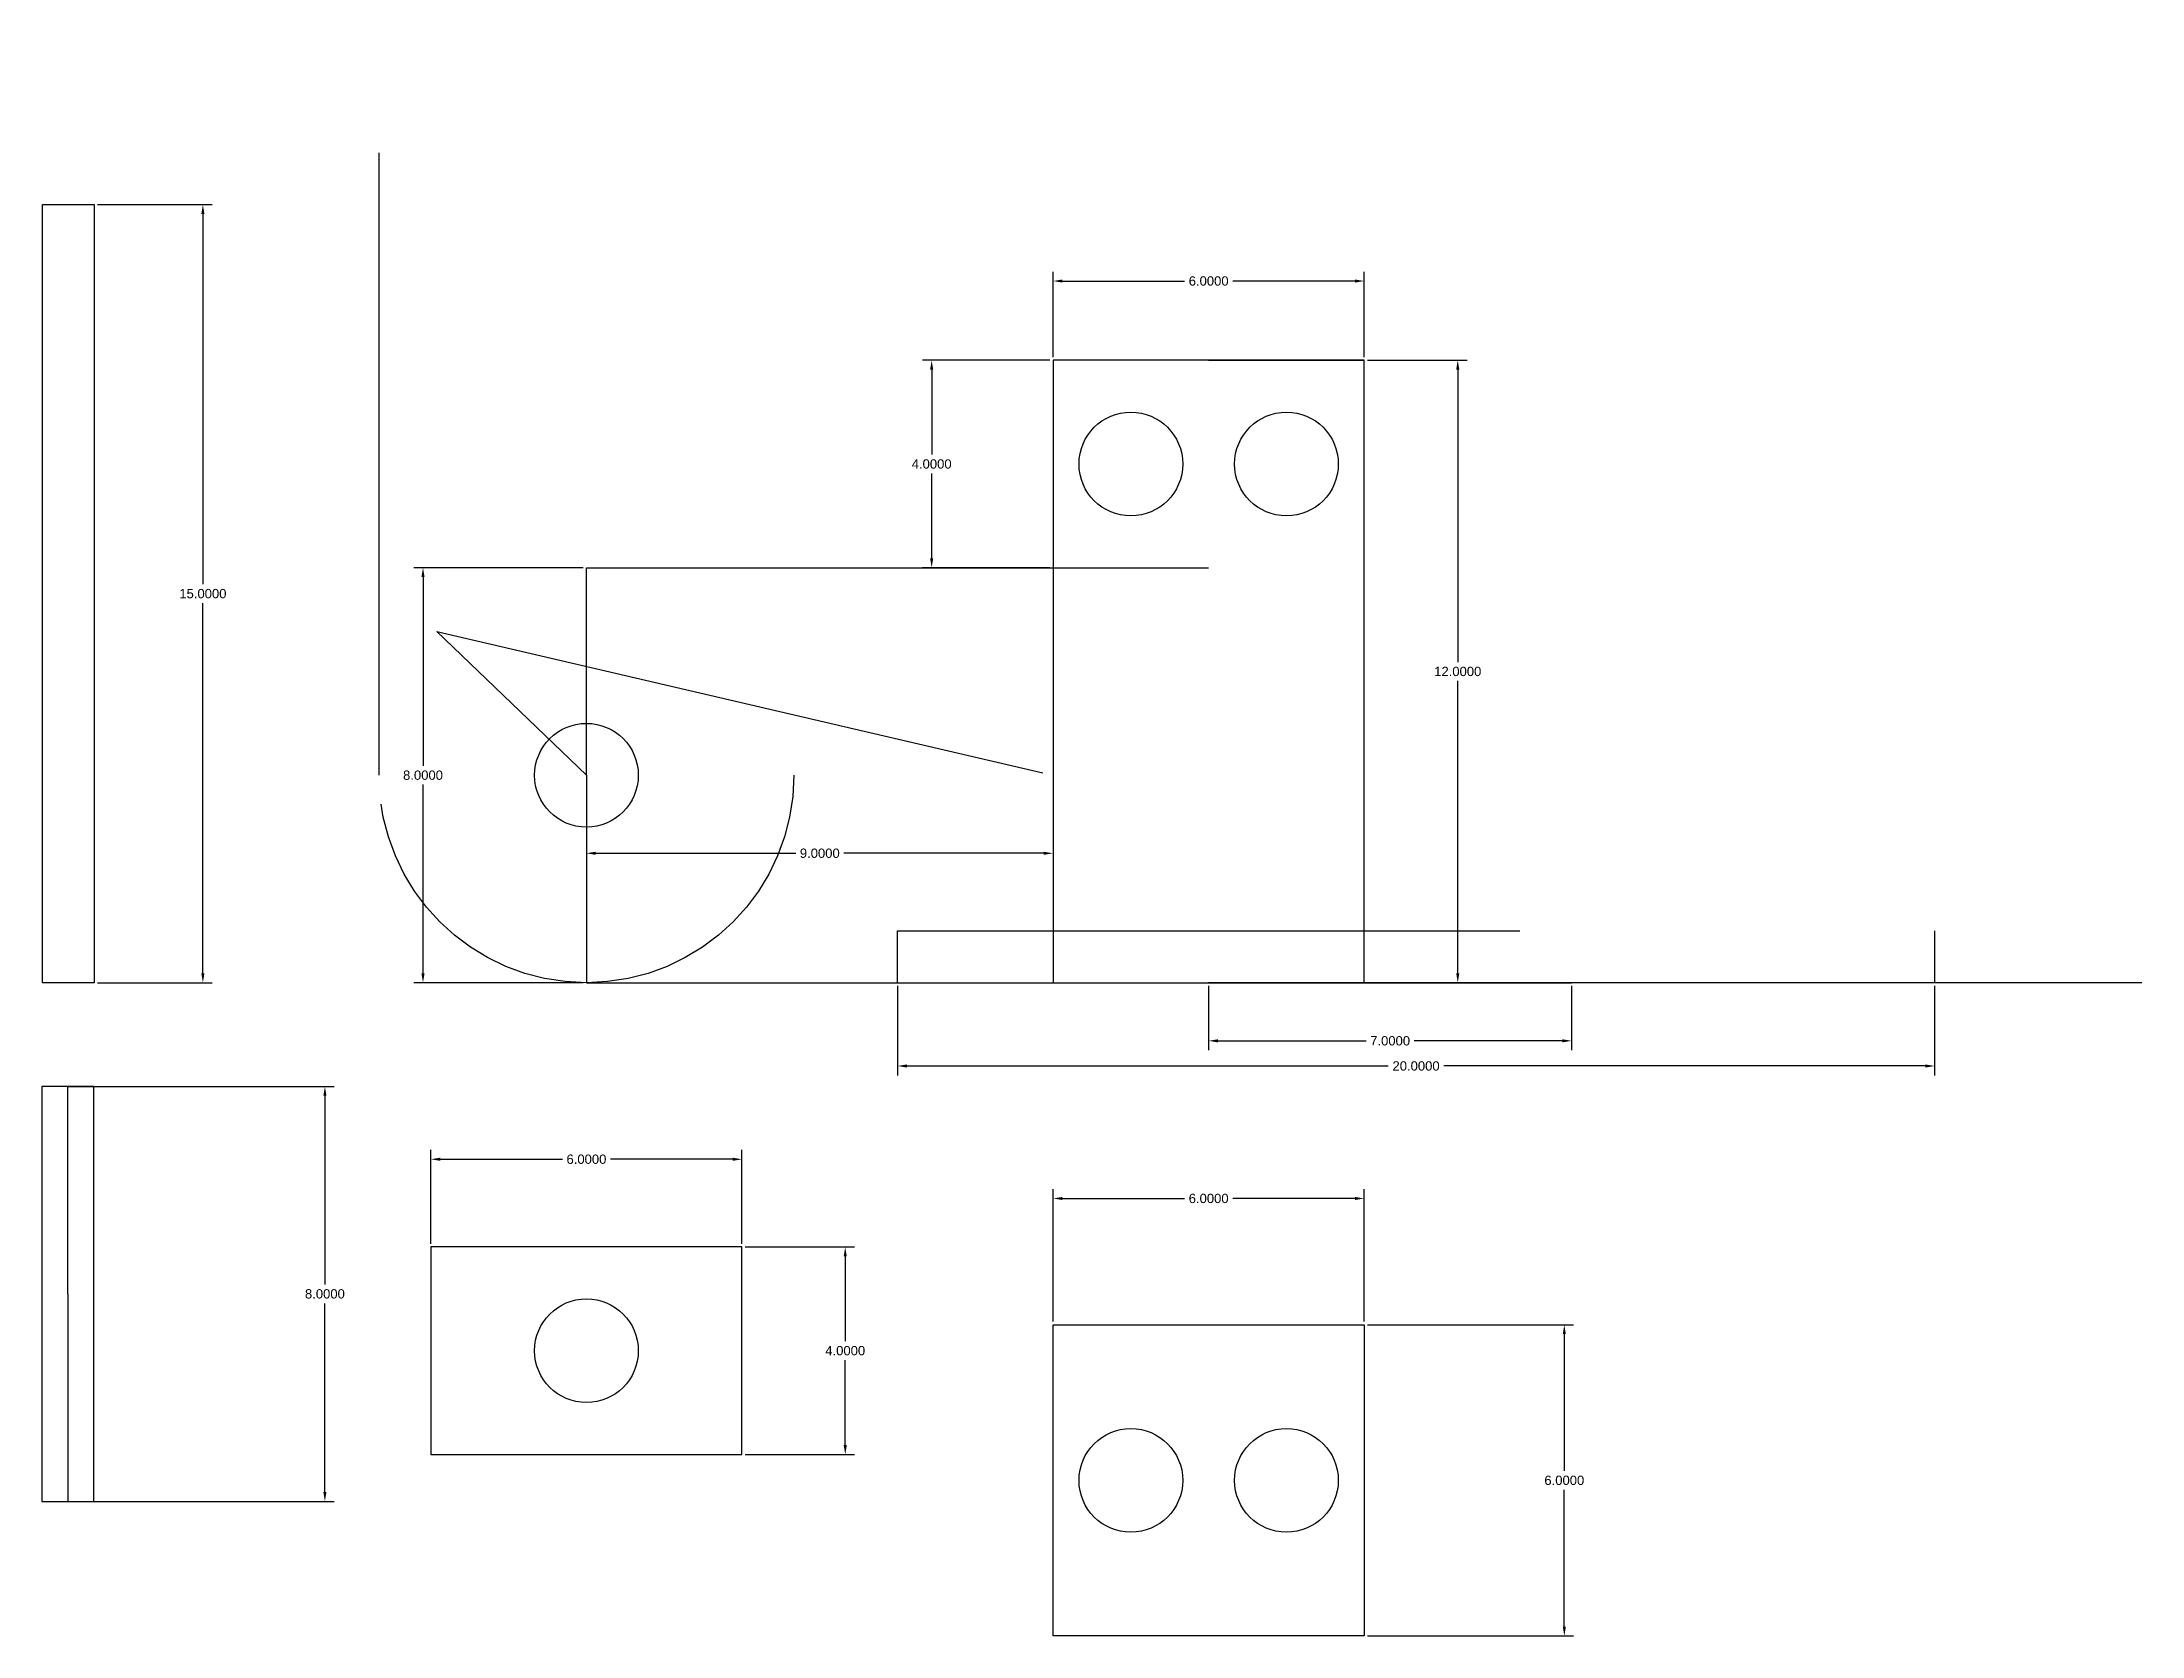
# Model space of a CAD drawing. Header units: centimetres. Extents: x -4 to 76.5, y -17.5 to 27.7.
# Drawn here: x 35.99 to 76.49, y -3 to 27.73 of the extents above; entities that cross this region are included whole.
import ezdxf

# ---------------------------------------------------------------- set-up
doc = ezdxf.new("R2010")
doc.units = ezdxf.units.CM
doc.header["$MEASUREMENT"] = 0
doc.linetypes.add('ACAD_ISO03W100', pattern=[30, 12, -18])
doc.layers.get('0').update_dxf_attribs({"linetype": 'ACAD_ISO03W100'})
doc.styles.get("Standard").update_dxf_attribs({"font": 'arial.ttf'})
doc.dimstyles.get("Standard").update_dxf_attribs({"dimtxt": 0.18, "dimasz": 0.18, "dimexe": 0.18, "dimexo": 0.0625, "dimgap": 0.09, "dimtad": 0, "dimtih": 1, "dimtoh": 1, "dimdec": 4, "dimzin": 0, "dimdsep": 46, "dimtxsty": 'Standard', "dimcen": 0.09, "dimadec": 0, "dimazin": 0, "dimtfac": 1, "dimtdec": 4, "dimtofl": 0, "dimtmove": 0, "dimatfit": 3, "dimfxl": 1, "dimtolj": 1, "dimtzin": 0, "dimarcsym": 0})

msp = doc.modelspace()

# ---------------------------------------------------------------- blocks, each defined once
blk = doc.blocks.new('*D6')
at = {"color": 0, "lineweight": -2, "transparency": 16777216}
for p, q in [((36.556, 7.595), (41.629, 7.595)), ((41.449, 7.415), (41.449, 3.777)), ((41.449, -0.225), (41.449, 3.413)), ((36.556, -0.405), (41.629, -0.405))]:
    blk.add_line(p, q, dxfattribs=at)
at = {"color": 0, "transparency": 16777216}
for points in [[(41.419, 7.415), (41.479, 7.415), (41.449, 7.595)], [(41.419, -0.225), (41.479, -0.225), (41.449, -0.405)]]:
    blk.add_solid(points, dxfattribs=at)
at = {"layer": 'Defpoints', "color": 0, "transparency": 16777216}
for p in [(36.493, 7.595), (36.493, -0.405), (41.449, -0.405)]:
    blk.add_point(p, dxfattribs=at)
at = {"color": 0, "transparency": 16777216, "insert": (41.449, 3.595), "char_height": 0.18, "attachment_point": 5}
blk.add_mtext('\\A1;8.0000', dxfattribs=at)
blk = doc.blocks.new('*D14')
at = {"color": 0, "lineweight": -2, "transparency": 16777216}
for p, q in [((46.431, 17.595), (43.161, 17.595)), ((43.341, 17.415), (43.341, 13.777)), ((43.341, 9.775), (43.341, 13.413)), ((46.431, 9.595), (43.161, 9.595))]:
    blk.add_line(p, q, dxfattribs=at)
at = {"color": 0, "transparency": 16777216}
for points in [[(43.311, 17.415), (43.371, 17.415), (43.341, 17.595)], [(43.311, 9.775), (43.371, 9.775), (43.341, 9.595)]]:
    blk.add_solid(points, dxfattribs=at)
at = {"layer": 'Defpoints', "color": 0, "transparency": 16777216}
for p in [(46.493, 17.595), (43.341, 9.595), (46.493, 9.595)]:
    blk.add_point(p, dxfattribs=at)
at = {"color": 0, "transparency": 16777216, "insert": (43.341, 13.595), "char_height": 0.18, "attachment_point": 5}
blk.add_mtext('\\A1;8.0000', dxfattribs=at)
blk = doc.blocks.new('*D15')
at = {"color": 0, "lineweight": -2, "transparency": 16777216}
for p, q in [((55.493, 21.658), (55.493, 23.303)), ((55.673, 23.123), (58.029, 23.123)), ((61.313, 23.123), (58.957, 23.123)), ((61.493, 21.658), (61.493, 23.303))]:
    blk.add_line(p, q, dxfattribs=at)
at = {"color": 0, "transparency": 16777216}
for points in [[(55.673, 23.153), (55.673, 23.093), (55.493, 23.123)], [(61.313, 23.153), (61.313, 23.093), (61.493, 23.123)]]:
    blk.add_solid(points, dxfattribs=at)
at = {"layer": 'Defpoints', "color": 0, "transparency": 16777216}
for p in [(61.493, 23.123), (55.493, 21.595), (61.493, 21.595)]:
    blk.add_point(p, dxfattribs=at)
at = {"color": 0, "transparency": 16777216, "insert": (58.493, 23.123), "char_height": 0.18, "attachment_point": 5}
blk.add_mtext('\\A1;6.0000', dxfattribs=at)
blk = doc.blocks.new('*D16')
at = {"color": 0, "lineweight": -2, "transparency": 16777216}
for p, q in [((61.556, 21.595), (63.477, 21.595)), ((63.297, 21.415), (63.297, 15.777)), ((63.297, 9.775), (63.297, 15.413)), ((61.556, 9.595), (63.477, 9.595))]:
    blk.add_line(p, q, dxfattribs=at)
at = {"color": 0, "transparency": 16777216}
for points in [[(63.267, 21.415), (63.327, 21.415), (63.297, 21.595)], [(63.267, 9.775), (63.327, 9.775), (63.297, 9.595)]]:
    blk.add_solid(points, dxfattribs=at)
at = {"layer": 'Defpoints', "color": 0, "transparency": 16777216}
for p in [(61.493, 21.595), (61.493, 9.595), (63.297, 9.595)]:
    blk.add_point(p, dxfattribs=at)
at = {"color": 0, "transparency": 16777216, "insert": (63.297, 15.595), "char_height": 0.18, "attachment_point": 5}
blk.add_mtext('\\A1;12.0000', dxfattribs=at)
blk = doc.blocks.new('*D17')
at = {"color": 0, "lineweight": -2, "transparency": 16777216}
for p, q in [((52.493, 9.533), (52.493, 7.809)), ((72.493, 9.533), (72.493, 7.809)), ((52.673, 7.989), (61.958, 7.989)), ((72.313, 7.989), (63.028, 7.989))]:
    blk.add_line(p, q, dxfattribs=at)
at = {"color": 0, "transparency": 16777216}
for points in [[(52.673, 8.019), (52.673, 7.959), (52.493, 7.989)], [(72.313, 8.019), (72.313, 7.959), (72.493, 7.989)]]:
    blk.add_solid(points, dxfattribs=at)
at = {"layer": 'Defpoints', "color": 0, "transparency": 16777216}
for p in [(52.493, 9.595), (72.493, 9.595), (72.493, 7.989)]:
    blk.add_point(p, dxfattribs=at)
at = {"color": 0, "transparency": 16777216, "insert": (62.493, 7.989), "char_height": 0.18, "attachment_point": 5}
blk.add_mtext('\\A1;20.0000', dxfattribs=at)
blk = doc.blocks.new('*D18')
at = {"color": 0, "lineweight": -2, "transparency": 16777216}
for p, q in [((58.493, 9.533), (58.493, 8.294)), ((65.493, 9.533), (65.493, 8.294)), ((58.673, 8.474), (61.53, 8.474)), ((65.313, 8.474), (62.456, 8.474))]:
    blk.add_line(p, q, dxfattribs=at)
at = {"color": 0, "transparency": 16777216}
for points in [[(58.673, 8.504), (58.673, 8.444), (58.493, 8.474)], [(65.313, 8.504), (65.313, 8.444), (65.493, 8.474)]]:
    blk.add_solid(points, dxfattribs=at)
at = {"layer": 'Defpoints', "color": 0, "transparency": 16777216}
for p in [(58.493, 9.595), (65.493, 9.595), (65.493, 8.474)]:
    blk.add_point(p, dxfattribs=at)
at = {"color": 0, "transparency": 16777216, "insert": (61.993, 8.474), "char_height": 0.18, "attachment_point": 5}
blk.add_mtext('\\A1;7.0000', dxfattribs=at)
blk = doc.blocks.new('*D19')
at = {"color": 0, "lineweight": -2, "transparency": 16777216}
for p, q in [((46.493, 13.533), (46.493, 11.91)), ((55.493, 13.533), (55.493, 11.91)), ((46.673, 12.09), (50.53, 12.09)), ((55.313, 12.09), (51.456, 12.09))]:
    blk.add_line(p, q, dxfattribs=at)
at = {"color": 0, "transparency": 16777216}
for points in [[(46.673, 12.12), (46.673, 12.06), (46.493, 12.09)], [(55.313, 12.12), (55.313, 12.06), (55.493, 12.09)]]:
    blk.add_solid(points, dxfattribs=at)
at = {"layer": 'Defpoints', "color": 0, "transparency": 16777216}
for p in [(46.493, 13.595), (55.493, 13.595), (55.493, 12.09)]:
    blk.add_point(p, dxfattribs=at)
at = {"color": 0, "transparency": 16777216, "insert": (50.993, 12.09), "char_height": 0.18, "attachment_point": 5}
blk.add_mtext('\\A1;9.0000', dxfattribs=at)
blk = doc.blocks.new('*D20')
at = {"color": 0, "lineweight": -2, "transparency": 16777216}
for p, q in [((55.431, 21.595), (52.971, 21.595)), ((53.151, 21.415), (53.151, 19.777)), ((53.151, 17.775), (53.151, 19.413)), ((55.431, 17.595), (52.971, 17.595))]:
    blk.add_line(p, q, dxfattribs=at)
at = {"color": 0, "transparency": 16777216}
for points in [[(53.121, 21.415), (53.181, 21.415), (53.151, 21.595)], [(53.121, 17.775), (53.181, 17.775), (53.151, 17.595)]]:
    blk.add_solid(points, dxfattribs=at)
at = {"layer": 'Defpoints', "color": 0, "transparency": 16777216}
for p in [(55.493, 21.595), (53.151, 17.595), (55.493, 17.595)]:
    blk.add_point(p, dxfattribs=at)
at = {"color": 0, "transparency": 16777216, "insert": (53.151, 19.595), "char_height": 0.18, "attachment_point": 5}
blk.add_mtext('\\A1;4.0000', dxfattribs=at)
blk = doc.blocks.new('*D21')
at = {"color": 0, "lineweight": -2, "transparency": 16777216}
for p, q in [((43.493, 4.563), (43.493, 6.371)), ((43.673, 6.191), (46.029, 6.191)), ((49.313, 6.191), (46.957, 6.191)), ((49.493, 4.563), (49.493, 6.371))]:
    blk.add_line(p, q, dxfattribs=at)
at = {"color": 0, "transparency": 16777216}
for points in [[(43.673, 6.221), (43.673, 6.161), (43.493, 6.191)], [(49.313, 6.221), (49.313, 6.161), (49.493, 6.191)]]:
    blk.add_solid(points, dxfattribs=at)
at = {"layer": 'Defpoints', "color": 0, "transparency": 16777216}
for p in [(49.493, 6.191), (43.493, 4.5), (49.493, 4.5)]:
    blk.add_point(p, dxfattribs=at)
at = {"color": 0, "transparency": 16777216, "insert": (46.493, 6.191), "char_height": 0.18, "attachment_point": 5}
blk.add_mtext('\\A1;6.0000', dxfattribs=at)
blk = doc.blocks.new('*D22')
at = {"color": 0, "lineweight": -2, "transparency": 16777216}
for p, q in [((49.556, 4.5), (51.664, 4.5)), ((51.484, 4.32), (51.484, 2.682)), ((51.484, 0.68), (51.484, 2.318)), ((49.556, 0.5), (51.664, 0.5))]:
    blk.add_line(p, q, dxfattribs=at)
at = {"color": 0, "transparency": 16777216}
for points in [[(51.454, 4.32), (51.514, 4.32), (51.484, 4.5)], [(51.454, 0.68), (51.514, 0.68), (51.484, 0.5)]]:
    blk.add_solid(points, dxfattribs=at)
at = {"layer": 'Defpoints', "color": 0, "transparency": 16777216}
for p in [(49.493, 4.5), (49.493, 0.5), (51.484, 0.5)]:
    blk.add_point(p, dxfattribs=at)
at = {"color": 0, "transparency": 16777216, "insert": (51.484, 2.5), "char_height": 0.18, "attachment_point": 5}
blk.add_mtext('\\A1;4.0000', dxfattribs=at)
blk = doc.blocks.new('*D23')
at = {"color": 0, "lineweight": -2, "transparency": 16777216}
for p, q in [((55.493, 3.063), (55.493, 5.615)), ((55.673, 5.435), (58.029, 5.435)), ((61.313, 5.435), (58.957, 5.435)), ((61.493, 3.063), (61.493, 5.615))]:
    blk.add_line(p, q, dxfattribs=at)
at = {"color": 0, "transparency": 16777216}
for points in [[(55.673, 5.465), (55.673, 5.405), (55.493, 5.435)], [(61.313, 5.465), (61.313, 5.405), (61.493, 5.435)]]:
    blk.add_solid(points, dxfattribs=at)
at = {"layer": 'Defpoints', "color": 0, "transparency": 16777216}
for p in [(61.493, 5.435), (55.493, 3), (61.493, 3)]:
    blk.add_point(p, dxfattribs=at)
at = {"color": 0, "transparency": 16777216, "insert": (58.493, 5.435), "char_height": 0.18, "attachment_point": 5}
blk.add_mtext('\\A1;6.0000', dxfattribs=at)
blk = doc.blocks.new('*D24')
at = {"color": 0, "lineweight": -2, "transparency": 16777216}
for p, q in [((61.556, 3), (65.532, 3)), ((65.352, 2.82), (65.352, 0.182)), ((65.352, -2.82), (65.352, -0.182)), ((61.556, -3), (65.532, -3))]:
    blk.add_line(p, q, dxfattribs=at)
at = {"color": 0, "transparency": 16777216}
for points in [[(65.322, 2.82), (65.382, 2.82), (65.352, 3)], [(65.322, -2.82), (65.382, -2.82), (65.352, -3)]]:
    blk.add_solid(points, dxfattribs=at)
at = {"layer": 'Defpoints', "color": 0, "transparency": 16777216}
for p in [(61.493, 3), (61.493, -3), (65.352, -3)]:
    blk.add_point(p, dxfattribs=at)
at = {"color": 0, "transparency": 16777216, "insert": (65.352, 0), "char_height": 0.18, "attachment_point": 5}
blk.add_mtext('\\A1;6.0000', dxfattribs=at)
blk = doc.blocks.new('*D26')
at = {"color": 0, "lineweight": -2, "transparency": 16777216}
for p, q in [((37.064, 24.595), (39.276, 24.595)), ((39.096, 24.415), (39.096, 17.277)), ((39.096, 9.775), (39.096, 16.913)), ((37.064, 9.595), (39.276, 9.595))]:
    blk.add_line(p, q, dxfattribs=at)
at = {"color": 0, "transparency": 16777216}
for points in [[(39.066, 24.415), (39.126, 24.415), (39.096, 24.595)], [(39.066, 9.775), (39.126, 9.775), (39.096, 9.595)]]:
    blk.add_solid(points, dxfattribs=at)
at = {"layer": 'Defpoints', "color": 0, "transparency": 16777216}
for p in [(37.001, 24.595), (37.001, 9.595), (39.096, 9.595)]:
    blk.add_point(p, dxfattribs=at)
at = {"color": 0, "transparency": 16777216, "insert": (39.096, 17.095), "char_height": 0.18, "attachment_point": 5}
blk.add_mtext('\\A1;15.0000', dxfattribs=at)

# ---------------------------------------------------------------- dimensions: what is measured, and where the dimension line sits
for base, p1, p2, picture, middle in [((39.09647, 9.59505), (37.00113, 24.59505), (37.00113, 9.59505), '*D26', (39.09647, 17.09505)), ((53.15134, 17.59505), (55.49307, 21.59505), (55.49307, 17.59505), '*D20', (53.15134, 19.59505)), ((63.29698, 9.59505), (61.49307, 21.59505), (61.49307, 9.59505), '*D16', (63.29698, 15.59505)), ((43.3414, 9.59505), (46.49307, 17.59505), (46.49307, 9.59505), '*D14', (43.3414, 13.59505)), ((41.44875, -0.40495), (36.49307, 7.59505), (36.49307, -0.40495), '*D6', (41.44875, 3.59505)), ((65.35172, -3), (61.49307, 3), (61.49307, -3), '*D24', (65.35172, 0))]:
    dim = msp.add_linear_dim(base=base, p1=p1, p2=p2, angle=90, dimstyle='Standard')
    dim.commit()
    dim.dimension.update_dxf_attribs({"geometry": picture, "text_midpoint": middle})
for base, p1, p2, picture, middle in [((61.49307, 23.12318), (55.49307, 21.59505), (61.49307, 21.59505), '*D15', (58.49307, 23.12318)), ((55.49307, 12.08976), (46.49307, 13.59505), (55.49307, 13.59505), '*D19', (50.99307, 12.08976)), ((72.49307, 7.9895), (52.49307, 9.59505), (72.49307, 9.59505), '*D17', (62.49307, 7.9895)), ((65.49307, 8.47408), (58.49307, 9.59505), (65.49307, 9.59505), '*D18', (61.99307, 8.47408)), ((49.49307, 6.19052), (43.49307, 4.5), (49.49307, 4.5), '*D21', (46.49307, 6.19052)), ((61.49307, 5.4353), (55.49307, 3), (61.49307, 3), '*D23', (58.49307, 5.4353))]:
    dim = msp.add_linear_dim(base=base, p1=p1, p2=p2, dimstyle='Standard')
    dim.commit()
    dim.dimension.update_dxf_attribs({"geometry": picture, "text_midpoint": middle})
dim = msp.add_aligned_dim(p1=(49.49307, 4.5), p2=(49.49307, 0.5), distance=1.99104, dimstyle='Standard')
dim.commit()
dim.dimension.update_dxf_attribs({"geometry": '*D22', "text_midpoint": (51.48411, 2.5)})

# ---------------------------------------------------------------- linework, layer by layer
for p, q in [((42.49307, 13.59505), (42.49307, 27.73083)), ((36.00113, 19.59505), (36.00113, 24.59505)), ((36.00113, 24.59505), (37.00113, 24.59505)), ((37.00113, 24.59505), (37.00113, 19.59505)), ((58.49307, 21.59505), (55.49307, 21.59505)), ((55.49307, 21.59505), (55.49307, 9.59505)), ((58.49307, 21.59505), (61.49307, 21.59505)), ((61.49307, 21.59505), (58.49307, 21.59505)), ((61.49307, 9.59505), (61.49307, 21.59505)), ((36.00113, 9.59505), (36.00113, 19.59505)), ((37.00113, 19.59505), (37.00113, 9.59505)), ((46.49307, 13.59505), (46.49307, 17.59505)), ((46.49307, 17.59505), (61.49307, 17.59505)), ((46.49307, 13.59505), (43.60899, 16.3667)), ((43.60899, 16.3667), (55.49307, 13.59505)), ((46.49307, 13.59505), (46.49307, 9.59505)), ((52.49307, 9.59505), (52.49307, 10.59505)), ((52.49307, 10.59505), (72.49307, 10.59505)), ((72.49307, 10.59505), (72.49307, 9.59505)), ((37.00113, 9.59505), (36.00113, 9.59505)), ((46.49307, 9.59505), (76.49307, 9.59505)), ((46.49307, 9.59505), (52.49307, 9.59505)), ((55.49307, 9.59505), (61.49307, 9.59505)), ((65.49307, 9.59505), (58.49307, 9.59505)), ((58.49307, 9.59505), (65.49307, 9.59505)), ((72.49307, 9.59505), (65.49307, 9.59505)), ((76.49307, 9.59505), (72.49307, 9.59505)), ((36.99307, 7.59505), (35.99307, 7.59505)), ((35.99307, 7.59505), (35.99307, -0.40495)), ((36.49307, 3.59505), (36.49307, 7.59505)), ((36.49307, 7.59505), (36.99307, 7.59505)), ((36.99307, -0.40495), (36.99307, 7.59505)), ((49.49307, 4.5), (43.49307, 4.5)), ((43.49307, 4.5), (43.49307, 0.5)), ((49.49307, 0.5), (49.49307, 4.5)), ((36.49307, 3.59505), (36.49307, -0.40495)), ((55.49307, 0), (55.49307, 3)), ((55.49307, 3), (61.49307, 3)), ((61.49307, 3), (61.49307, -3)), ((43.49307, 0.5), (46.49307, 0.5)), ((46.49307, 0.5), (49.49307, 0.5)), ((46.49307, 0.5), (46.49307, 0.5)), ((55.49307, -3), (55.49307, 0)), ((35.99307, -0.40495), (36.99307, -0.40495)), ((61.49307, -3), (55.49307, -3))]:
    msp.add_line(p, q)
for centre, radius in [((56.99307, 19.59505), 1), ((59.99307, 19.59505), 1), ((46.49307, 13.59505), 4), ((46.49307, 13.59505), 1), ((46.49307, 2.5), 1), ((56.99307, 0), 1), ((59.99307, 0), 1)]:
    msp.add_circle(centre, radius)

msp.set_redraw_order([(e.dxf.handle, doc.entitydb.next_handle()) for e in msp.query("TEXT MTEXT ATTDEF DIMENSION ARC_DIMENSION")])  # texts and dimensions are drawn at this point

doc.saveas('drawing.dxf')
